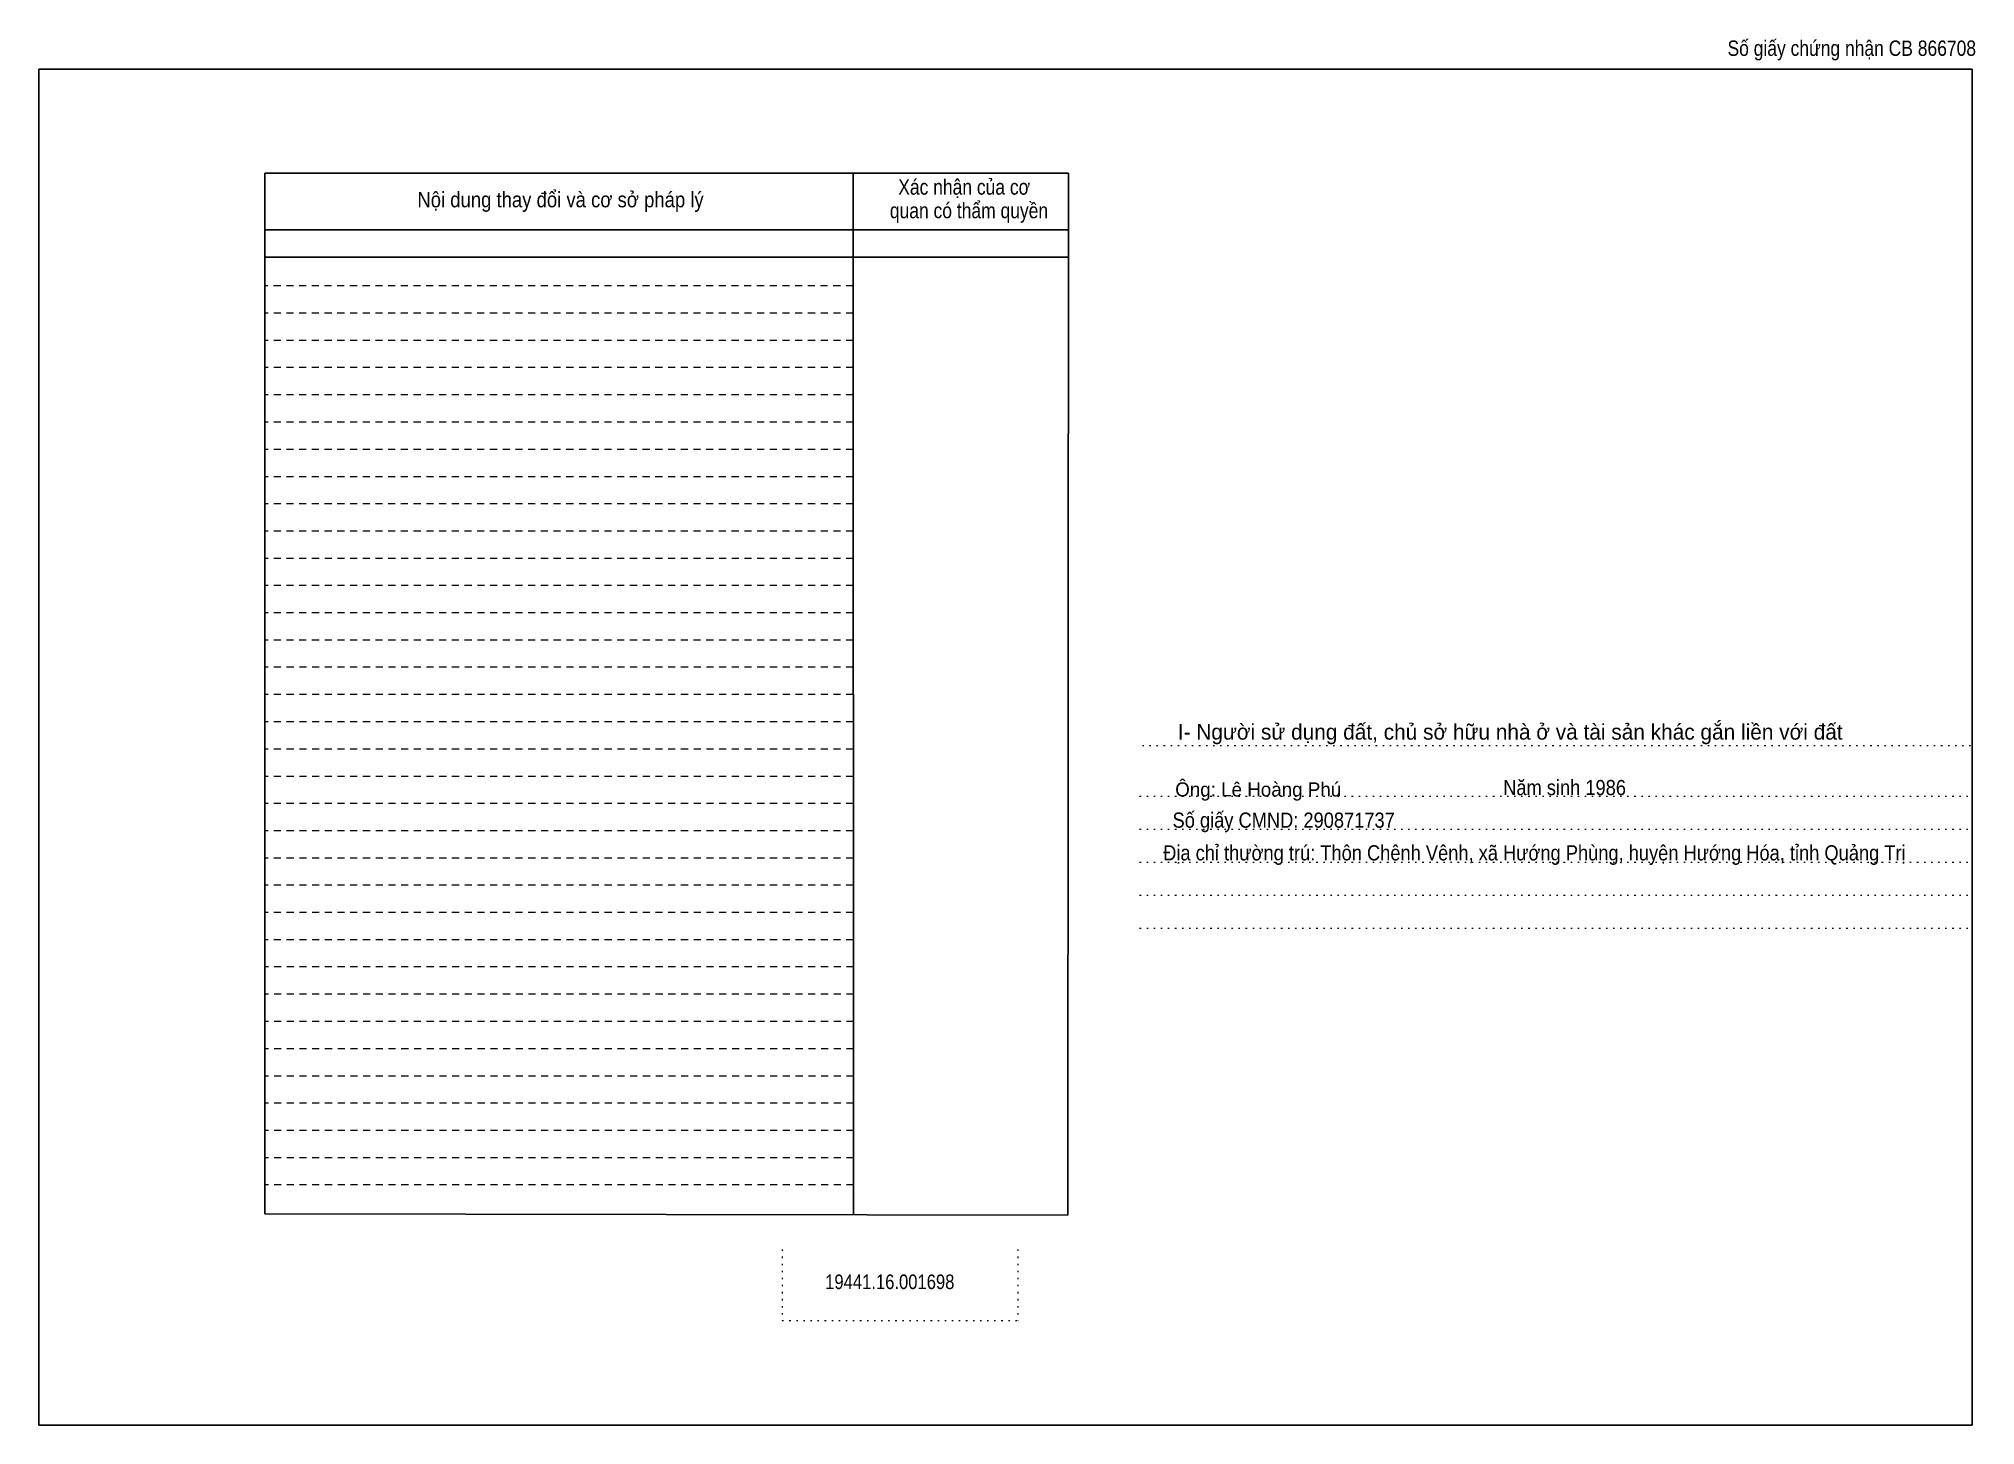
# Model space of a CAD drawing. Header units: metres. Extents: x 532797 to 534913, y 1852062 to 1852655.
# Drawn here: x 532797 to 533620, y 1852065 to 1852654 of the extents above; entities that cross this region are included whole.
import ezdxf
from ezdxf.enums import TextEntityAlignment as Align

# ---------------------------------------------------------------- set-up
doc = ezdxf.new("R2010")
doc.units = ezdxf.units.M
doc.header["$LTSCALE"] = 2
doc.linetypes.add('DOTTED', pattern=[1.5, 0.3, -1.2])
doc.linetypes.add('SHORT_DASHED', pattern=[2.7, 1.5, -1.2])
for name, color, linetype, lineweight in [('1', 7, 'DOTTED', 13), ('2', 7, 'SHORT_DASHED', 13), ('28', 7, 'Continuous', 25)]:
    doc.layers.add(name, color=color, linetype=linetype, lineweight=lineweight)
doc.layers.add('18', color=7, linetype='Continuous')
doc.layers.add('40', color=7, linetype='Continuous')

msp = doc.modelspace()

# ---------------------------------------------------------------- texts
at = {"layer": '18', "width": 0.85}
msp.add_text('19441.16.001698', height=6.2, dxfattribs=at).set_placement((533158.75, 1852122.56), align=Align.CENTER)
at = {"layer": '2'}
for s, width, p in [('Xác nhận của cơ', 0.85, (533190.32, 1852587.36)), ('Xác nhận của cơ', 0.85, (533190.32, 1852587.36)), ('Nội dung thay đổi và cơ sở pháp lý', 0.9, (533018.97, 1852582)), ('Nội dung thay đổi và cơ sở pháp lý', 0.9, (533018.97, 1852582)), (' quan có thẩm quyền', 0.85, (533191.335, 1852577.36)), (' quan có thẩm quyền', 0.85, (533191.335, 1852577.36))]:
    msp.add_text(s, height=6.522, dxfattribs=dict(at, width=width)).set_placement(p, align=Align.CENTER)
at = {"layer": '28'}
for s, height, p in [('I- Người sử dụng đất, chủ sở hữu nhà ở và tài sản khác gắn liền với đất', 6.611, (533422.135, 1852355.92)), ('Ông: Lê Hoàng Phú', 5.96, (533315.155, 1852331.79))]:
    msp.add_text(s, height=height, dxfattribs=at).set_placement(p, align=Align.CENTER)
at = {"layer": '28', "width": 0.9}
for s, p in [('Năm sinh 1986', (533445.22, 1852332.35)), ('Số giấy CMND: 290871737', (533325.965, 1852318.51)), ('Địa chỉ thường trú: Thôn Chênh Vênh, xã Hướng Phùng, huyện Hướng Hóa, tỉnh Quảng Trị', (533432.405, 1852304.62))]:
    msp.add_text(s, height=6.44, dxfattribs=at).set_placement(p, align=Align.CENTER)
at = {"layer": '40', "width": 0.85}
msp.add_text('Số giấy chứng nhận CB 866708', height=6.52, dxfattribs=at).set_placement((533567.14, 1852646.32), align=Align.CENTER)

# ---------------------------------------------------------------- linework, layer by layer
at = {"layer": '1'}
for p, q in [((533266.01, 1852353.44), (533618.21, 1852353.44)), ((533264.81, 1852331.84), (533617.01, 1852331.84)), ((533264.81, 1852317.84), (533617.01, 1852317.84)), ((533264.81, 1852303.84), (533617.01, 1852303.84)), ((533264.81, 1852289.84), (533617.01, 1852289.84)), ((533264.81, 1852275.84), (533617.01, 1852275.84)), ((533113.09, 1852139.36), (533113.09, 1852109.28)), ((533213.05, 1852139.36), (533213.05, 1852109.28)), ((533113.09, 1852109.28), (533213.05, 1852109.28))]:
    msp.add_line(p, q, dxfattribs=at)
at = {"layer": '1', "linetype": 'Continuous'}
for points in [[(532797.45, 1852064.72), (533618.25, 1852064.72), (533618.25, 1852640.72), (532797.45, 1852640.72)], [(532797.45, 1852640.72), (533618.25, 1852640.72), (533618.25, 1852064.72), (532797.45, 1852064.72)], [(532797.45, 1852064.72), (533618.25, 1852064.72), (533618.25, 1852640.72), (532797.45, 1852640.72)]]:
    msp.add_lwpolyline(points, close=True, dxfattribs=at)
at = {"layer": '2', "linetype": 'Continuous', "lineweight": 25}
for p, q in [((533234.57, 1852596.56), (532893.45, 1852596.56)), ((532893.45, 1852596.56), (532893.45, 1852154.48)), ((533143.17, 1852596.56), (533143.29, 1852154.16)), ((533234.57, 1852572.4), (532893.93, 1852572.4)), ((533234.57, 1852560.88), (532893.93, 1852560.88))]:
    msp.add_line(p, q, dxfattribs=at)
at = {"layer": '2'}
for p, q in [((533143.17, 1852548.64), (532893.45, 1852548.64)), ((533143.21, 1852537.04), (532893.45, 1852537.04)), ((533143.21, 1852537.04), (532893.45, 1852537.04)), ((533143.21, 1852525.44), (532893.45, 1852525.44)), ((533143.21, 1852513.92), (532893.45, 1852513.92)), ((533143.21, 1852502.32), (532893.45, 1852502.32)), ((533143.21, 1852490.72), (532893.45, 1852490.72)), ((533143.21, 1852479.2), (532893.45, 1852479.2)), ((533143.21, 1852467.6), (532893.45, 1852467.6)), ((533143.21, 1852456.08), (532893.45, 1852456.08)), ((533143.21, 1852444.48), (532893.45, 1852444.48)), ((533143.25, 1852432.88), (532893.45, 1852432.88)), ((533143.25, 1852421.36), (532893.45, 1852421.36)), ((533143.25, 1852409.76), (532893.45, 1852409.76)), ((533143.25, 1852398.16), (532893.45, 1852398.16)), ((533143.29, 1852386.64), (532893.45, 1852386.64)), ((533143.29, 1852375.04), (532893.45, 1852375.04)), ((533143.29, 1852363.52), (532893.45, 1852363.52)), ((533143.29, 1852351.92), (532893.45, 1852351.92)), ((533143.29, 1852340.32), (532893.45, 1852340.32)), ((533143.29, 1852328.8), (532893.45, 1852328.8)), ((533143.29, 1852317.2), (532893.45, 1852317.2)), ((533143.29, 1852305.6), (532893.45, 1852305.6)), ((533143.29, 1852294.08), (532893.45, 1852294.08)), ((533143.29, 1852282.48), (532893.45, 1852282.48)), ((533143.29, 1852270.88), (532893.45, 1852270.88)), ((533143.33, 1852259.36), (532893.45, 1852259.36)), ((533143.33, 1852247.76), (532893.45, 1852247.76)), ((533143.33, 1852236.24), (532893.45, 1852236.24)), ((533143.37, 1852224.64), (532893.45, 1852224.64)), ((533143.37, 1852213.04), (532893.45, 1852213.04)), ((533143.37, 1852201.52), (532893.45, 1852201.52)), ((533143.37, 1852189.92), (532893.45, 1852189.92)), ((533143.37, 1852178.32), (532893.45, 1852178.32)), ((533143.37, 1852166.8), (532893.45, 1852166.8))]:
    msp.add_line(p, q, dxfattribs=at)
at = {"layer": '2', "linetype": 'Continuous', "lineweight": 25}
msp.add_lwpolyline([(533234.57, 1852596.56), (533234.33, 1852154), (532893.45, 1852154.48)], dxfattribs=at)

msp.set_redraw_order([(e.dxf.handle, doc.entitydb.next_handle()) for e in msp.query("TEXT MTEXT ATTDEF DIMENSION ARC_DIMENSION")])  # texts and dimensions are drawn at this point

doc.saveas('drawing.dxf')
